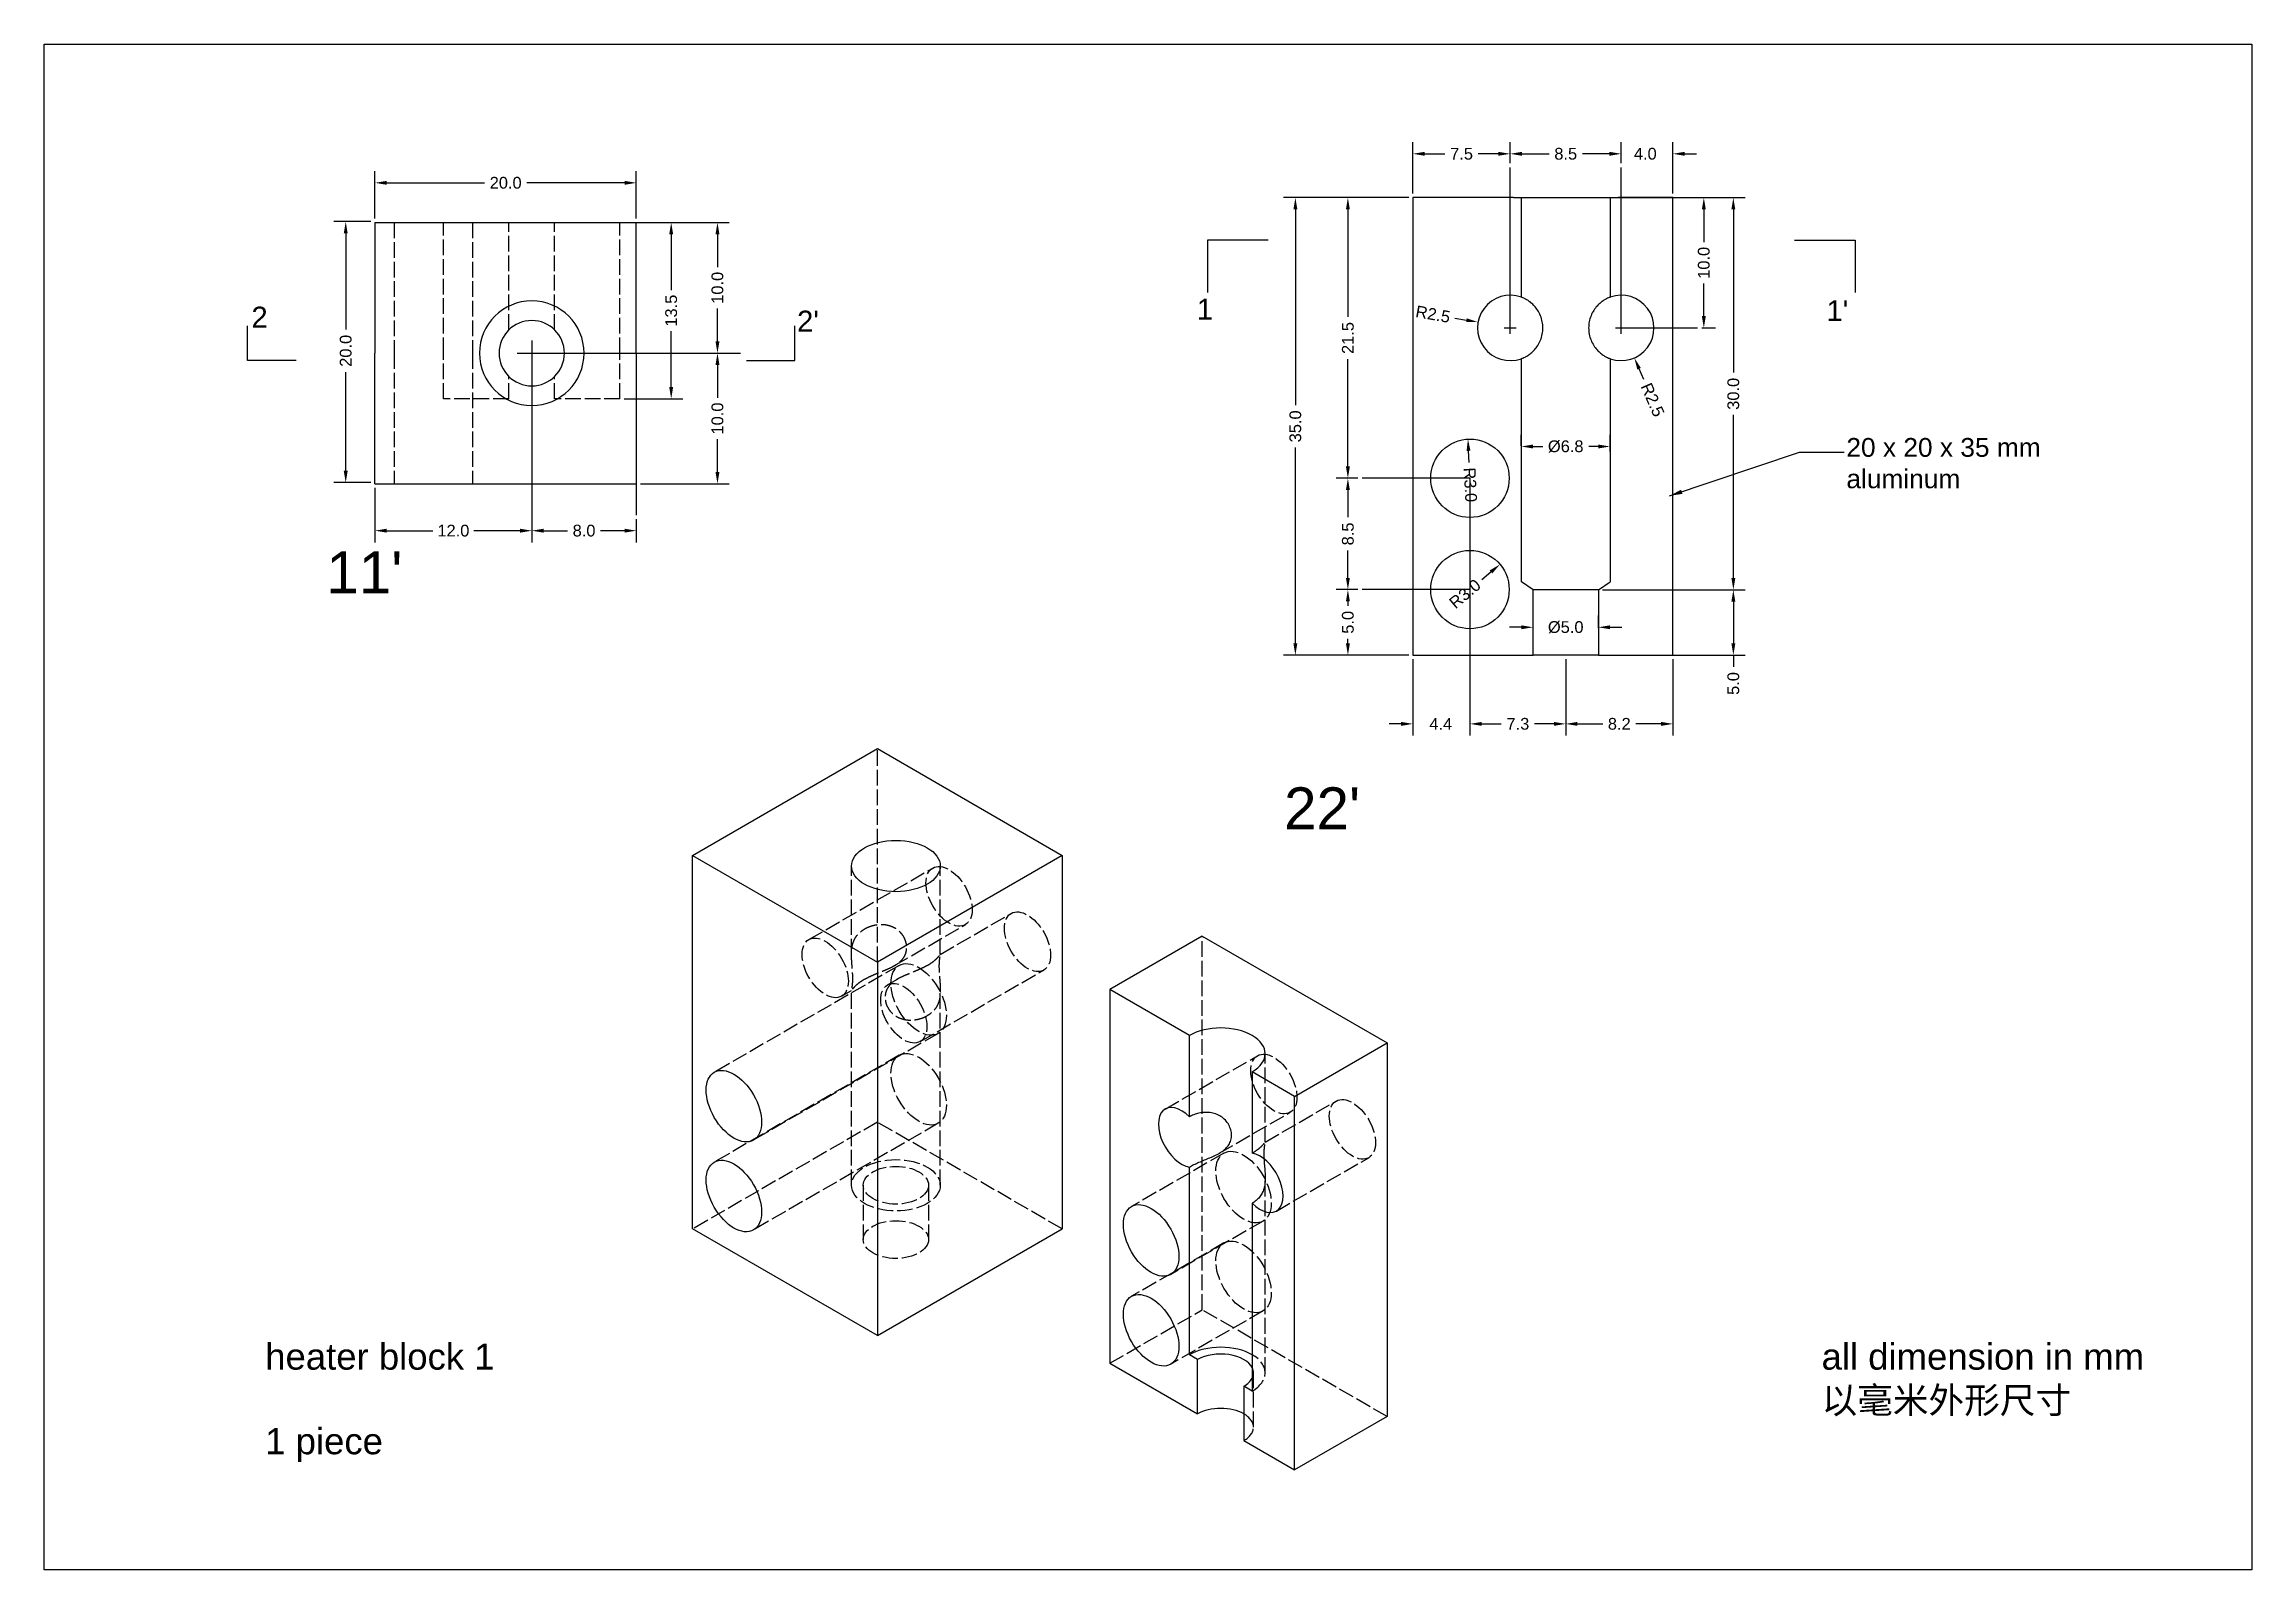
# Model space of a CAD drawing. Header units: inches. Extents: x -313 to 1965, y -639 to 520.
# Drawn here: x 1180.4 to 1349.4, y -63.4 to 53.3 of the extents above; entities that cross this region are included whole.
import ezdxf

# ---------------------------------------------------------------- set-up
doc = ezdxf.new("R2010")
doc.units = ezdxf.units.IN
doc.header["$MEASUREMENT"] = 0
doc.linetypes.add('ACAD_ISO02W100', pattern=[15, 12, -3])
for name, color, linetype in [('_aluminum', 253, 'Continuous'), ('_dim', 1, 'Continuous'), ('PH-9E7', 251, 'ACAD_ISO02W100'), ('PV-9E7', 254, 'Continuous')]:
    doc.layers.add(name, color=color, linetype=linetype)
doc.styles.get("Standard").update_dxf_attribs({"font": 'arial.ttf'})
doc.dimstyles.new('Copy of Standard', dxfattribs={"dimscale": 5, "dimtxt": 0.18, "dimasz": 0.18, "dimexe": 0.18, "dimexo": 0.0625, "dimgap": 0.09, "dimtad": 0, "dimdec": 1, "dimzin": 0, "dimdsep": 46, "dimtxsty": 'Standard', "dimcen": 0.09, "dimadec": 0, "dimazin": 0, "dimtfac": 1, "dimtdec": 1, "dimtofl": 0, "dimtmove": 0, "dimatfit": 3, "dimfxl": 1, "dimtolj": 1, "dimtzin": 0, "dimarcsym": 0})
doc.dimstyles.new('Copy(2) of Standard', dxfattribs={"dimscale": 2, "dimtxt": 0.18, "dimasz": 0.18, "dimexe": 0.18, "dimexo": 0.0625, "dimgap": 0.09, "dimtad": 0, "dimdec": 1, "dimzin": 0, "dimdsep": 46, "dimtxsty": 'Standard', "dimcen": 0.09, "dimadec": 0, "dimazin": 0, "dimtfac": 1, "dimtdec": 1, "dimtofl": 0, "dimtmove": 0, "dimatfit": 3, "dimfxl": 1, "dimtolj": 1, "dimtzin": 0, "dimarcsym": 0})

msp = doc.modelspace()

# ---------------------------------------------------------------- texts
at = {"layer": '_dim'}
for s, width, insert, char_height, attachment_point in [('1 ', 1.5251968, (1268.62457, 33.87831), 1.6, 1), ('2 ', 1.5251968, (1197.51723, 33.26537), 1.6, 3), ("2' ", 1.5251968, (1239.70357, 32.9615), 1.6, 3), ("1' ", 1.5251968, (1318.4875, 33.76259), 1.6, 3), ("11' ", 1.5251968, (1207.82772, 14.54615), 3.2, 3), ("22' ", 1.5251968, (1281.12864, -3.50387), 3.2, 3), ('heater block 1', 68.4613421, (1197.32766, -46.04997), 2, 1), ('all dimension in mm\\P{\\fSimSun|b0|i0|c134|p2;以毫米外形尺寸}', 68.4613421, (1316.44003, -46.04997), 2, 1), ('1 piece', 68.4613421, (1197.32766, -52.5236), 2, 1)]:
    msp.add_mtext_dynamic_manual_height_columns(s, width=width, gutter_width=1, heights=[0], dxfattribs=dict(at, insert=insert, char_height=char_height, attachment_point=attachment_point))
at = {"layer": '_dim', "insert": (1318.34026, 23.22), "char_height": 1.44, "width": 20.3173902, "attachment_point": 1}
msp.add_mtext('\\A1;20 x 20 x 35 mm aluminum ', dxfattribs=at)

# ---------------------------------------------------------------- blocks, each defined once
blk = doc.blocks.new('*D6')
at = {"layer": '_dim', "color": 0, "lineweight": -2, "transparency": 16777216}
for p, q in [((1280.96, 11.62), (1279.29, 11.62)), ((1280.19, 10.72), (1280.19, 10.38)), ((1280.19, 7.51), (1280.19, 7.85)), ((1284.85, 6.61), (1279.29, 6.61))]:
    blk.add_line(p, q, dxfattribs=at)
at = {"layer": '_dim', "color": 0, "transparency": 16777216}
for points in [[(1280.04, 10.72), (1280.34, 10.72), (1280.19, 11.62)], [(1280.04, 7.51), (1280.34, 7.51), (1280.19, 6.61)]]:
    blk.add_solid(points, dxfattribs=at)
at = {"layer": 'Defpoints', "color": 0, "transparency": 16777216}
for p in [(1280.19, 11.62), (1281.28, 11.62), (1285.16, 6.61)]:
    blk.add_point(p, dxfattribs=at)
at = {"layer": '_dim', "color": 0, "transparency": 16777216, "insert": (1280.19, 9.12), "char_height": 0.9, "attachment_point": 5, "rotation": 90}
blk.add_mtext('\\A1;5.0', dxfattribs=at)
blk = doc.blocks.new('*D7')
at = {"layer": '_dim', "color": 0, "lineweight": -2, "transparency": 16777216}
for p, q in [((1280.96, 20.14), (1279.29, 20.14)), ((1280.19, 19.24), (1280.19, 17.16)), ((1280.19, 12.52), (1280.19, 14.61)), ((1280.96, 11.62), (1279.29, 11.62))]:
    blk.add_line(p, q, dxfattribs=at)
at = {"layer": '_dim', "color": 0, "transparency": 16777216}
for points in [[(1280.04, 19.24), (1280.34, 19.24), (1280.19, 20.14)], [(1280.04, 12.52), (1280.34, 12.52), (1280.19, 11.62)]]:
    blk.add_solid(points, dxfattribs=at)
at = {"layer": 'Defpoints', "color": 0, "transparency": 16777216}
for p in [(1280.19, 20.14), (1281.28, 20.14), (1281.28, 11.62)]:
    blk.add_point(p, dxfattribs=at)
at = {"layer": '_dim', "color": 0, "transparency": 16777216, "insert": (1280.19, 15.88), "char_height": 0.9, "attachment_point": 5, "rotation": 90}
blk.add_mtext('\\A1;8.5', dxfattribs=at)
blk = doc.blocks.new('*D8')
at = {"layer": '_dim', "color": 0, "lineweight": -2, "transparency": 16777216}
for p, q in [((1284.85, 41.61), (1279.29, 41.61)), ((1280.19, 40.71), (1280.19, 32.5)), ((1280.19, 21.04), (1280.19, 29.24)), ((1280.96, 20.14), (1279.29, 20.14))]:
    blk.add_line(p, q, dxfattribs=at)
at = {"layer": '_dim', "color": 0, "transparency": 16777216}
for points in [[(1280.04, 40.71), (1280.34, 40.71), (1280.19, 41.61)], [(1280.04, 21.04), (1280.34, 21.04), (1280.19, 20.14)]]:
    blk.add_solid(points, dxfattribs=at)
at = {"layer": 'Defpoints', "color": 0, "transparency": 16777216}
for p in [(1280.19, 41.61), (1285.16, 41.61), (1281.28, 20.14)]:
    blk.add_point(p, dxfattribs=at)
at = {"layer": '_dim', "color": 0, "transparency": 16777216, "insert": (1280.19, 30.87), "char_height": 0.9, "attachment_point": 5, "rotation": 90}
blk.add_mtext('\\A1;21.5', dxfattribs=at)
blk = doc.blocks.new('*D9')
at = {"layer": '_dim', "color": 0, "lineweight": -2, "transparency": 16777216}
for p, q in [((1285.16, 6.29), (1285.16, 0.45)), ((1289.53, 6.29), (1289.53, 0.45)), ((1284.26, 1.35), (1283.36, 1.35)), ((1290.43, 1.35), (1291.33, 1.35))]:
    blk.add_line(p, q, dxfattribs=at)
at = {"layer": '_dim', "color": 0, "transparency": 16777216}
for points in [[(1284.26, 1.5), (1284.26, 1.2), (1285.16, 1.35)], [(1290.43, 1.5), (1290.43, 1.2), (1289.53, 1.35)]]:
    blk.add_solid(points, dxfattribs=at)
at = {"layer": 'Defpoints', "color": 0, "transparency": 16777216}
for p in [(1285.16, 6.61), (1289.53, 6.61), (1289.53, 1.35)]:
    blk.add_point(p, dxfattribs=at)
at = {"layer": '_dim', "color": 0, "transparency": 16777216, "insert": (1287.3, 1.35), "char_height": 0.9, "attachment_point": 5}
blk.add_mtext('\\A1;4.4', dxfattribs=at)
blk = doc.blocks.new('*D10')
at = {"layer": '_dim', "color": 0, "lineweight": -2, "transparency": 16777216}
for p, q in [((1289.53, 6.23), (1289.53, 0.45)), ((1296.86, 6.29), (1296.86, 0.45)), ((1290.43, 1.35), (1291.93, 1.35)), ((1295.96, 1.35), (1294.46, 1.35))]:
    blk.add_line(p, q, dxfattribs=at)
at = {"layer": '_dim', "color": 0, "transparency": 16777216}
for points in [[(1290.43, 1.5), (1290.43, 1.2), (1289.53, 1.35)], [(1295.96, 1.5), (1295.96, 1.2), (1296.86, 1.35)]]:
    blk.add_solid(points, dxfattribs=at)
at = {"layer": 'Defpoints', "color": 0, "transparency": 16777216}
for p in [(1289.53, 6.54), (1296.86, 6.61), (1296.86, 1.35)]:
    blk.add_point(p, dxfattribs=at)
at = {"layer": '_dim', "color": 0, "transparency": 16777216, "insert": (1293.2, 1.35), "char_height": 0.9, "attachment_point": 5}
blk.add_mtext('\\A1;7.3', dxfattribs=at)
blk = doc.blocks.new('*D11')
at = {"layer": '_dim', "color": 0, "lineweight": -2, "transparency": 16777216}
for p, q in [((1296.86, 6.23), (1296.86, 0.45)), ((1305.06, 6.29), (1305.06, 0.45)), ((1297.76, 1.35), (1299.7, 1.35)), ((1304.16, 1.35), (1302.23, 1.35))]:
    blk.add_line(p, q, dxfattribs=at)
at = {"layer": '_dim', "color": 0, "transparency": 16777216}
for points in [[(1297.76, 1.5), (1297.76, 1.2), (1296.86, 1.35)], [(1304.16, 1.5), (1304.16, 1.2), (1305.06, 1.35)]]:
    blk.add_solid(points, dxfattribs=at)
at = {"layer": 'Defpoints', "color": 0, "transparency": 16777216}
for p in [(1296.86, 6.54), (1305.06, 6.61), (1305.06, 1.35)]:
    blk.add_point(p, dxfattribs=at)
at = {"layer": '_dim', "color": 0, "transparency": 16777216, "insert": (1300.96, 1.35), "char_height": 0.9, "attachment_point": 5}
blk.add_mtext('\\A1;8.2', dxfattribs=at)
blk = doc.blocks.new('*D12')
at = {"layer": '_dim', "color": 0, "lineweight": -2, "transparency": 16777216}
for p, q in [((1299.68, 11.6), (1310.59, 11.6)), ((1309.69, 10.7), (1309.69, 7.51)), ((1299.68, 6.61), (1310.59, 6.61)), ((1309.69, 6.61), (1309.69, 5.71))]:
    blk.add_line(p, q, dxfattribs=at)
at = {"layer": '_dim', "color": 0, "transparency": 16777216}
for points in [[(1309.54, 10.7), (1309.84, 10.7), (1309.69, 11.6)], [(1309.54, 7.51), (1309.84, 7.51), (1309.69, 6.61)]]:
    blk.add_solid(points, dxfattribs=at)
at = {"layer": 'Defpoints', "color": 0, "transparency": 16777216}
for p in [(1299.36, 11.6), (1299.36, 6.61), (1309.69, 6.61)]:
    blk.add_point(p, dxfattribs=at)
at = {"layer": '_dim', "color": 0, "transparency": 16777216, "insert": (1309.69, 4.44), "char_height": 0.9, "attachment_point": 5, "rotation": 90}
blk.add_mtext('\\A1;5.0', dxfattribs=at)
blk = doc.blocks.new('*D13')
at = {"layer": '_dim', "color": 0, "lineweight": -2, "transparency": 16777216}
for p, q in [((1300.58, 41.61), (1310.59, 41.61)), ((1309.69, 40.71), (1309.69, 28.22)), ((1309.69, 12.5), (1309.69, 24.99)), ((1300.58, 11.6), (1310.59, 11.6))]:
    blk.add_line(p, q, dxfattribs=at)
at = {"layer": '_dim', "color": 0, "transparency": 16777216}
for points in [[(1309.54, 40.71), (1309.84, 40.71), (1309.69, 41.61)], [(1309.54, 12.5), (1309.84, 12.5), (1309.69, 11.6)]]:
    blk.add_solid(points, dxfattribs=at)
at = {"layer": 'Defpoints', "color": 0, "transparency": 16777216}
for p in [(1300.26, 41.61), (1309.69, 41.61), (1300.26, 11.6)]:
    blk.add_point(p, dxfattribs=at)
at = {"layer": '_dim', "color": 0, "transparency": 16777216, "insert": (1309.69, 26.6), "char_height": 0.9, "attachment_point": 5, "rotation": 90}
blk.add_mtext('\\A1;30.0', dxfattribs=at)
blk = doc.blocks.new('*D14')
at = {"layer": '_dim', "color": 0, "lineweight": -2, "transparency": 16777216}
blk.add_line((1289.47, 21.34), (1289.42, 22.24), dxfattribs=at)
at = {"layer": '_dim', "color": 0, "transparency": 16777216}
blk.add_solid([(1289.57, 22.25), (1289.27, 22.23), (1289.38, 23.14)], dxfattribs=at)
at = {"layer": 'Defpoints', "color": 0, "transparency": 16777216}
for p in [(1289.38, 23.14), (1289.53, 20.14)]:
    blk.add_point(p, dxfattribs=at)
at = {"layer": '_dim', "color": 0, "transparency": 16777216, "insert": (1289.56, 19.64), "char_height": 0.9, "attachment_point": 5, "rotation": 272.9693}
blk.add_mtext('\\A1;R3.0', dxfattribs=at)
blk = doc.blocks.new('*D15')
at = {"layer": '_dim', "color": 0, "lineweight": -2, "transparency": 16777216}
blk.add_line((1290.45, 12.4), (1291.14, 12.98), dxfattribs=at)
at = {"layer": '_dim', "color": 0, "transparency": 16777216}
blk.add_solid([(1291.04, 13.09), (1291.24, 12.86), (1291.83, 13.55)], dxfattribs=at)
at = {"layer": 'Defpoints', "color": 0, "transparency": 16777216}
for p in [(1291.83, 13.55), (1289.53, 11.62)]:
    blk.add_point(p, dxfattribs=at)
at = {"layer": '_dim', "color": 0, "transparency": 16777216, "insert": (1289.15, 11.3), "char_height": 0.9, "attachment_point": 5, "rotation": 40.0304}
blk.add_mtext('\\A1;R3.0', dxfattribs=at)
blk = doc.blocks.new('*D16')
at = {"layer": '_dim', "color": 0, "lineweight": -2, "transparency": 16777216}
for p, q in [((1288.38, 32.39), (1289.27, 32.23)), ((1292.16, 31.64), (1293.06, 31.64)), ((1292.61, 31.19), (1292.61, 32.09))]:
    blk.add_line(p, q, dxfattribs=at)
at = {"layer": '_dim', "color": 0, "transparency": 16777216}
blk.add_solid([(1289.29, 32.38), (1289.24, 32.09), (1290.15, 32.08)], dxfattribs=at)
at = {"layer": 'Defpoints', "color": 0, "transparency": 16777216}
for p in [(1290.15, 32.08), (1292.61, 31.64)]:
    blk.add_point(p, dxfattribs=at)
at = {"layer": '_dim', "color": 0, "transparency": 16777216, "insert": (1286.7, 32.69), "char_height": 0.9, "attachment_point": 5, "rotation": 349.9167}
blk.add_mtext('\\A1;R2.5', dxfattribs=at)
blk = doc.blocks.new('*D17')
at = {"layer": '_dim', "color": 0, "lineweight": -2, "transparency": 16777216}
for p, q in [((1300.66, 31.64), (1301.56, 31.64)), ((1301.11, 31.19), (1301.11, 32.09)), ((1302.83, 27.7), (1302.47, 28.52))]:
    blk.add_line(p, q, dxfattribs=at)
at = {"layer": '_dim', "color": 0, "transparency": 16777216}
blk.add_solid([(1302.61, 28.58), (1302.34, 28.46), (1302.11, 29.35)], dxfattribs=at)
at = {"layer": 'Defpoints', "color": 0, "transparency": 16777216}
for p in [(1301.11, 31.64), (1302.11, 29.35)]:
    blk.add_point(p, dxfattribs=at)
at = {"layer": '_dim', "color": 0, "transparency": 16777216, "insert": (1303.51, 26.14), "char_height": 0.9, "attachment_point": 5, "rotation": 293.5533}
blk.add_mtext('\\A1;R2.5', dxfattribs=at)
blk = doc.blocks.new('*D18')
at = {"layer": '_dim', "color": 0, "lineweight": -2, "transparency": 16777216}
for p, q in [((1305.38, 41.61), (1308.33, 41.61)), ((1307.43, 40.71), (1307.43, 38.2)), ((1307.43, 32.54), (1307.43, 35.05)), ((1307.27, 31.64), (1308.33, 31.64))]:
    blk.add_line(p, q, dxfattribs=at)
at = {"layer": '_dim', "color": 0, "transparency": 16777216}
for points in [[(1307.28, 40.71), (1307.58, 40.71), (1307.43, 41.61)], [(1307.28, 32.54), (1307.58, 32.54), (1307.43, 31.64)]]:
    blk.add_solid(points, dxfattribs=at)
at = {"layer": 'Defpoints', "color": 0, "transparency": 16777216}
for p in [(1305.06, 41.61), (1307.43, 41.61), (1306.96, 31.64)]:
    blk.add_point(p, dxfattribs=at)
at = {"layer": '_dim', "color": 0, "transparency": 16777216, "insert": (1307.43, 36.62), "char_height": 0.9, "attachment_point": 5, "rotation": 90}
blk.add_mtext('\\A1;10.0', dxfattribs=at)
blk = doc.blocks.new('*D19')
at = {"layer": '_dim', "color": 0, "lineweight": -2, "transparency": 16777216}
for p, q in [((1301.11, 44.24), (1301.11, 45.86)), ((1305.06, 41.92), (1305.06, 45.86)), ((1300.21, 44.96), (1299.31, 44.96)), ((1305.96, 44.96), (1306.86, 44.96))]:
    blk.add_line(p, q, dxfattribs=at)
at = {"layer": '_dim', "color": 0, "transparency": 16777216}
for points in [[(1300.21, 45.11), (1300.21, 44.81), (1301.11, 44.96)], [(1305.96, 45.11), (1305.96, 44.81), (1305.06, 44.96)]]:
    blk.add_solid(points, dxfattribs=at)
at = {"layer": 'Defpoints', "color": 0, "transparency": 16777216}
for p in [(1301.11, 44.96), (1301.11, 43.92), (1305.06, 41.61)]:
    blk.add_point(p, dxfattribs=at)
at = {"layer": '_dim', "color": 0, "transparency": 16777216, "insert": (1302.95, 44.96), "char_height": 0.9, "attachment_point": 5}
blk.add_mtext('\\A1;4.0', dxfattribs=at)
blk = doc.blocks.new('*D20')
at = {"layer": '_dim', "color": 0, "lineweight": -2, "transparency": 16777216}
for p, q in [((1292.61, 44.24), (1292.61, 45.86)), ((1301.11, 44.24), (1301.11, 45.86)), ((1293.51, 44.96), (1295.59, 44.96)), ((1300.21, 44.96), (1298.14, 44.96))]:
    blk.add_line(p, q, dxfattribs=at)
at = {"layer": '_dim', "color": 0, "transparency": 16777216}
for points in [[(1293.51, 45.11), (1293.51, 44.81), (1292.61, 44.96)], [(1300.21, 45.11), (1300.21, 44.81), (1301.11, 44.96)]]:
    blk.add_solid(points, dxfattribs=at)
at = {"layer": 'Defpoints', "color": 0, "transparency": 16777216}
for p in [(1292.61, 44.96), (1292.61, 43.92), (1301.11, 43.92)]:
    blk.add_point(p, dxfattribs=at)
at = {"layer": '_dim', "color": 0, "transparency": 16777216, "insert": (1296.86, 44.96), "char_height": 0.9, "attachment_point": 5}
blk.add_mtext('\\A1;8.5', dxfattribs=at)
blk = doc.blocks.new('*D21')
at = {"layer": '_dim', "color": 0, "lineweight": -2, "transparency": 16777216}
for p, q in [((1285.16, 41.92), (1285.16, 45.86)), ((1292.61, 44.3), (1292.61, 45.86)), ((1286.06, 44.96), (1287.62, 44.96)), ((1291.71, 44.96), (1290.16, 44.96))]:
    blk.add_line(p, q, dxfattribs=at)
at = {"layer": '_dim', "color": 0, "transparency": 16777216}
for points in [[(1286.06, 45.11), (1286.06, 44.81), (1285.16, 44.96)], [(1291.71, 45.11), (1291.71, 44.81), (1292.61, 44.96)]]:
    blk.add_solid(points, dxfattribs=at)
at = {"layer": 'Defpoints', "color": 0, "transparency": 16777216}
for p in [(1292.61, 44.96), (1292.61, 43.99), (1285.16, 41.61)]:
    blk.add_point(p, dxfattribs=at)
at = {"layer": '_dim', "color": 0, "transparency": 16777216, "insert": (1288.89, 44.96), "char_height": 0.9, "attachment_point": 5}
blk.add_mtext('\\A1;7.5', dxfattribs=at)
blk = doc.blocks.new('*D22')
at = {"layer": '_dim', "color": 0, "lineweight": -2, "transparency": 16777216}
for p, q in [((1284.54, 41.61), (1275.27, 41.61)), ((1276.17, 40.71), (1276.17, 25.72)), ((1276.17, 7.51), (1276.17, 22.49)), ((1284.85, 6.61), (1275.27, 6.61))]:
    blk.add_line(p, q, dxfattribs=at)
at = {"layer": '_dim', "color": 0, "transparency": 16777216}
for points in [[(1276.02, 40.71), (1276.32, 40.71), (1276.17, 41.61)], [(1276.02, 7.51), (1276.32, 7.51), (1276.17, 6.61)]]:
    blk.add_solid(points, dxfattribs=at)
at = {"layer": 'Defpoints', "color": 0, "transparency": 16777216}
for p in [(1284.85, 41.61), (1276.17, 6.61), (1285.16, 6.61)]:
    blk.add_point(p, dxfattribs=at)
at = {"layer": '_dim', "color": 0, "transparency": 16777216, "insert": (1276.17, 24.11), "char_height": 0.9, "attachment_point": 5, "rotation": 90}
blk.add_mtext('\\A1;35.0', dxfattribs=at)
blk = doc.blocks.new('*D23')
at = {"layer": '_dim', "color": 0, "lineweight": -2, "transparency": 16777216}
for p, q in [((1205.73, 40.02), (1205.73, 43.64)), ((1206.63, 42.74), (1214.1, 42.74)), ((1224.83, 42.74), (1217.35, 42.74)), ((1225.73, 40.02), (1225.73, 43.64))]:
    blk.add_line(p, q, dxfattribs=at)
at = {"layer": '_dim', "color": 0, "transparency": 16777216}
for points in [[(1206.63, 42.89), (1206.63, 42.59), (1205.73, 42.74)], [(1224.83, 42.89), (1224.83, 42.59), (1225.73, 42.74)]]:
    blk.add_solid(points, dxfattribs=at)
at = {"layer": 'Defpoints', "color": 0, "transparency": 16777216}
for p in [(1225.73, 42.74), (1205.73, 39.71), (1225.73, 39.71)]:
    blk.add_point(p, dxfattribs=at)
at = {"layer": '_dim', "color": 0, "transparency": 16777216, "insert": (1215.73, 42.74), "char_height": 0.9, "attachment_point": 5}
blk.add_mtext('\\A1;20.0', dxfattribs=at)
blk = doc.blocks.new('*D24')
at = {"layer": '_dim', "color": 0, "lineweight": -2, "transparency": 16777216}
for p, q in [((1205.41, 39.77), (1202.59, 39.77)), ((1203.49, 38.87), (1203.49, 31.51)), ((1203.49, 20.71), (1203.49, 28.26)), ((1205.4, 19.81), (1202.59, 19.81))]:
    blk.add_line(p, q, dxfattribs=at)
at = {"layer": '_dim', "color": 0, "transparency": 16777216}
for points in [[(1203.34, 38.87), (1203.64, 38.87), (1203.49, 39.77)], [(1203.34, 20.71), (1203.64, 20.71), (1203.49, 19.81)]]:
    blk.add_solid(points, dxfattribs=at)
at = {"layer": 'Defpoints', "color": 0, "transparency": 16777216}
for p in [(1205.73, 39.77), (1203.49, 19.81), (1205.72, 19.81)]:
    blk.add_point(p, dxfattribs=at)
at = {"layer": '_dim', "color": 0, "transparency": 16777216, "insert": (1203.49, 29.89), "char_height": 0.9, "attachment_point": 5, "rotation": 90}
blk.add_mtext('\\A1;20.0', dxfattribs=at)
blk = doc.blocks.new('*D25')
at = {"layer": '_dim', "color": 0, "lineweight": -2, "transparency": 16777216}
for p, q in [((1217.73, 17), (1217.73, 15.23)), ((1225.73, 17), (1225.73, 15.23)), ((1218.63, 16.13), (1220.46, 16.13)), ((1224.83, 16.13), (1223, 16.13))]:
    blk.add_line(p, q, dxfattribs=at)
at = {"layer": '_dim', "color": 0, "transparency": 16777216}
for points in [[(1218.63, 16.28), (1218.63, 15.98), (1217.73, 16.13)], [(1224.83, 16.28), (1224.83, 15.98), (1225.73, 16.13)]]:
    blk.add_solid(points, dxfattribs=at)
at = {"layer": 'Defpoints', "color": 0, "transparency": 16777216}
for p in [(1217.73, 17.31), (1225.73, 17.31), (1217.73, 16.13)]:
    blk.add_point(p, dxfattribs=at)
at = {"layer": '_dim', "color": 0, "transparency": 16777216, "insert": (1221.73, 16.13), "char_height": 0.9, "attachment_point": 5}
blk.add_mtext('\\A1;8.0', dxfattribs=at)
blk = doc.blocks.new('*D26')
at = {"layer": '_dim', "color": 0, "lineweight": -2, "transparency": 16777216}
for p, q in [((1226.04, 29.71), (1232.84, 29.71)), ((1231.94, 28.81), (1231.94, 26.28)), ((1231.94, 20.61), (1231.94, 23.13)), ((1226.04, 19.71), (1232.84, 19.71))]:
    blk.add_line(p, q, dxfattribs=at)
at = {"layer": '_dim', "color": 0, "transparency": 16777216}
for points in [[(1231.79, 28.81), (1232.09, 28.81), (1231.94, 29.71)], [(1231.79, 20.61), (1232.09, 20.61), (1231.94, 19.71)]]:
    blk.add_solid(points, dxfattribs=at)
at = {"layer": 'Defpoints', "color": 0, "transparency": 16777216}
for p in [(1225.73, 29.71), (1231.94, 29.71), (1225.73, 19.71)]:
    blk.add_point(p, dxfattribs=at)
at = {"layer": '_dim', "color": 0, "transparency": 16777216, "insert": (1231.94, 24.71), "char_height": 0.9, "attachment_point": 5, "rotation": 90}
blk.add_mtext('\\A1;10.0', dxfattribs=at)
blk = doc.blocks.new('*D27')
at = {"layer": '_dim', "color": 0, "lineweight": -2, "transparency": 16777216}
for p, q in [((1226.04, 39.71), (1232.84, 39.71)), ((1231.94, 38.81), (1231.94, 36.28)), ((1231.94, 30.61), (1231.94, 33.13)), ((1226.1, 29.71), (1232.84, 29.71))]:
    blk.add_line(p, q, dxfattribs=at)
at = {"layer": '_dim', "color": 0, "transparency": 16777216}
for points in [[(1231.79, 38.81), (1232.09, 38.81), (1231.94, 39.71)], [(1231.79, 30.61), (1232.09, 30.61), (1231.94, 29.71)]]:
    blk.add_solid(points, dxfattribs=at)
at = {"layer": 'Defpoints', "color": 0, "transparency": 16777216}
for p in [(1225.73, 39.71), (1231.94, 39.71), (1225.79, 29.71)]:
    blk.add_point(p, dxfattribs=at)
at = {"layer": '_dim', "color": 0, "transparency": 16777216, "insert": (1231.94, 34.71), "char_height": 0.9, "attachment_point": 5, "rotation": 90}
blk.add_mtext('\\A1;10.0', dxfattribs=at)
blk = doc.blocks.new('*D28')
at = {"layer": '_dim', "color": 0, "lineweight": -2, "transparency": 16777216}
for p, q in [((1205.73, 19.4), (1205.73, 15.23)), ((1217.73, 19.4), (1217.73, 15.23)), ((1206.63, 16.13), (1210.15, 16.13)), ((1216.83, 16.13), (1213.3, 16.13))]:
    blk.add_line(p, q, dxfattribs=at)
at = {"layer": '_dim', "color": 0, "transparency": 16777216}
for points in [[(1206.63, 16.28), (1206.63, 15.98), (1205.73, 16.13)], [(1216.83, 16.28), (1216.83, 15.98), (1217.73, 16.13)]]:
    blk.add_solid(points, dxfattribs=at)
at = {"layer": 'Defpoints', "color": 0, "transparency": 16777216}
for p in [(1205.73, 19.71), (1217.73, 19.71), (1205.73, 16.13)]:
    blk.add_point(p, dxfattribs=at)
at = {"layer": '_dim', "color": 0, "transparency": 16777216, "insert": (1211.73, 16.13), "char_height": 0.9, "attachment_point": 5}
blk.add_mtext('\\A1;12.0', dxfattribs=at)
blk = doc.blocks.new('*D29')
at = {"layer": '_dim', "color": 0, "lineweight": -2, "transparency": 16777216}
for p, q in [((1293.46, 22.62), (1293.46, 23.47)), ((1294.36, 22.57), (1295.1, 22.57)), ((1299.36, 22.57), (1298.62, 22.57)), ((1300.26, 22.18), (1300.26, 23.47))]:
    blk.add_line(p, q, dxfattribs=at)
at = {"layer": '_dim', "color": 0, "transparency": 16777216}
for points in [[(1294.36, 22.72), (1294.36, 22.42), (1293.46, 22.57)], [(1299.36, 22.72), (1299.36, 22.42), (1300.26, 22.57)]]:
    blk.add_solid(points, dxfattribs=at)
at = {"layer": 'Defpoints', "color": 0, "transparency": 16777216}
for p in [(1293.46, 22.31), (1300.26, 22.57), (1300.26, 21.87)]:
    blk.add_point(p, dxfattribs=at)
at = {"layer": '_dim', "color": 0, "transparency": 16777216, "insert": (1296.86, 22.57), "char_height": 0.9, "attachment_point": 5}
blk.add_mtext('\\A1;%%C6.8', dxfattribs=at)
blk = doc.blocks.new('*D30')
at = {"layer": '_dim', "color": 0, "lineweight": -2, "transparency": 16777216}
for p, q in [((1293.46, 8.74), (1292.56, 8.74)), ((1294.36, 8.58), (1294.36, 9.64)), ((1299.36, 8.68), (1299.36, 9.64)), ((1300.26, 8.74), (1301.16, 8.74))]:
    blk.add_line(p, q, dxfattribs=at)
at = {"layer": '_dim', "color": 0, "transparency": 16777216}
for points in [[(1293.46, 8.89), (1293.46, 8.59), (1294.36, 8.74)], [(1300.26, 8.89), (1300.26, 8.59), (1299.36, 8.74)]]:
    blk.add_solid(points, dxfattribs=at)
at = {"layer": 'Defpoints', "color": 0, "transparency": 16777216}
for p in [(1299.36, 8.74), (1294.36, 8.27), (1299.36, 8.37)]:
    blk.add_point(p, dxfattribs=at)
at = {"layer": '_dim', "color": 0, "transparency": 16777216, "insert": (1296.86, 8.74), "char_height": 0.9, "attachment_point": 5}
blk.add_mtext('\\A1;%%C5.0', dxfattribs=at)
blk = doc.blocks.new('*D31')
at = {"layer": '_dim', "color": 0, "lineweight": -2, "transparency": 16777216}
for p, q in [((1224.79, 39.71), (1229.3, 39.71)), ((1228.4, 38.81), (1228.4, 34.54)), ((1228.4, 27.11), (1228.4, 31.38)), ((1224.79, 26.21), (1229.3, 26.21))]:
    blk.add_line(p, q, dxfattribs=at)
at = {"layer": '_dim', "color": 0, "transparency": 16777216}
for points in [[(1228.25, 38.81), (1228.55, 38.81), (1228.4, 39.71)], [(1228.25, 27.11), (1228.55, 27.11), (1228.4, 26.21)]]:
    blk.add_solid(points, dxfattribs=at)
at = {"layer": 'Defpoints', "color": 0, "transparency": 16777216}
for p in [(1224.48, 39.71), (1228.4, 39.71), (1224.48, 26.21)]:
    blk.add_point(p, dxfattribs=at)
at = {"layer": '_dim', "color": 0, "transparency": 16777216, "insert": (1228.4, 32.96), "char_height": 0.9, "attachment_point": 5, "rotation": 90}
blk.add_mtext('\\A1;13.5', dxfattribs=at)

# ---------------------------------------------------------------- dimensions: what is measured, and where the dimension line sits
at = {"layer": '_dim'}
for base, p1, p2, picture, middle in [((1292.6145830497, 44.9646252536), (1285.1645830497, 41.6071901455), (1292.6145830497, 43.98508632), '*D21', (1288.8895830497, 44.9646252536)), ((1292.61458, 44.96463), (1301.11458, 43.92259), (1292.61458, 43.92259), '*D20', (1296.86458, 44.96463)), ((1225.72733, 42.74375), (1205.72733, 39.70817), (1225.72733, 39.70817), '*D23', (1215.72733, 42.74375)), ((1205.72733, 16.13125), (1217.72733, 19.70817), (1205.72733, 19.70817), '*D28', (1211.72733, 16.13125)), ((1217.72733, 16.13125), (1225.72733, 17.31135), (1217.72733, 17.31135), '*D25', (1221.72733, 16.13125)), ((1296.86458, 1.3543), (1289.53209, 6.54469), (1296.86458, 6.60719), '*D10', (1293.19834, 1.3543)), ((1305.06458, 1.3543), (1296.86458, 6.54469), (1305.06458, 6.60719), '*D11', (1300.96458, 1.3543))]:
    dim = msp.add_linear_dim(base=base, p1=p1, p2=p2, dimstyle='Copy of Standard', dxfattribs=at)
    dim.commit()
    dim.dimension.update_dxf_attribs({"geometry": picture, "text_midpoint": middle})
for base, p1, p2, picture, middle in [((1301.1145830497, 44.9646252536), (1305.0645830497, 41.6071901455), (1301.1145830497, 43.92258632), '*D19', (1302.9480652918, 44.9646252536)), ((1289.53209, 1.3543), (1285.16458, 6.60719), (1289.53209, 6.60719), '*D9', (1287.29594, 1.3543))]:
    dim = msp.add_linear_dim(base=base, p1=p1, p2=p2, dimstyle='Copy of Standard', dxfattribs=at)
    dim.commit()
    dim.dimension.update_dxf_attribs({"geometry": picture, "text_midpoint": middle, "dimtype": 160})
for base, p1, p2, picture, middle in [((1276.17354, 6.60719), (1284.85208, 41.60719), (1285.16458, 6.60719), '*D22', (1276.17354, 24.10719)), ((1280.19325, 41.60719), (1281.27734, 20.14112), (1285.16458, 41.60719), '*D8', (1280.19325, 30.87415)), ((1309.6932, 41.60719), (1300.26458, 11.59814), (1300.26458, 41.60719), '*D13', (1309.6932, 26.60266)), ((1307.42915, 41.60719), (1306.95887, 31.63913), (1305.06458, 41.60719), '*D18', (1307.42915, 36.62316)), ((1228.40184, 39.70817), (1224.47733, 26.2117), (1224.47733, 39.70817), '*D31', (1228.40184, 32.95993)), ((1231.94454, 39.70817), (1225.78983, 29.70817), (1225.72733, 39.70817), '*D27', (1231.94454, 34.70817)), ((1231.94454, 29.70817), (1225.72733, 19.70817), (1225.72733, 29.70817), '*D26', (1231.94454, 24.70817)), ((1280.19325, 20.14112), (1281.27734, 11.62432), (1281.27734, 20.14112), '*D7', (1280.19325, 15.88272)), ((1309.6932, 6.60719), (1299.36458, 11.59814), (1299.36458, 6.60719), '*D12', (1309.6932, 4.43945))]:
    dim = msp.add_linear_dim(base=base, p1=p1, p2=p2, angle=90, dimstyle='Copy of Standard', dxfattribs=at)
    dim.commit()
    dim.dimension.update_dxf_attribs({"geometry": picture, "text_midpoint": middle})
for base, p1, p2, picture, middle in [((1203.48708, 19.80817), (1205.72733, 39.77067), (1205.71566, 19.80817), '*D24', (1203.48708, 29.88942)), ((1280.19325, 11.62432), (1285.16458, 6.60719), (1281.27734, 11.62432), '*D6', (1280.19325, 9.11576))]:
    dim = msp.add_linear_dim(base=base, p1=p1, p2=p2, angle=90, dimstyle='Copy of Standard', dxfattribs=at)
    dim.commit()
    dim.dimension.update_dxf_attribs({"geometry": picture, "text_midpoint": middle, "dimtype": 160})
for center, mpoint, picture, middle in [((1292.61458, 31.63913), (1290.1532, 32.07683), '*D16', (1286.704, 32.69019)), ((1301.11458, 31.63913), (1302.11359, 29.34741), '*D17', (1303.51352, 26.13597))]:
    dim = msp.add_radius_dim(center=center, mpoint=mpoint, dimstyle='Copy of Standard', dxfattribs=at)
    dim.commit()
    dim.dimension.update_dxf_attribs({"geometry": picture, "text_midpoint": middle})
for center, mpoint, picture, middle in [((1289.53209, 20.14112), (1289.37669, 23.13709), '*D14', (1289.55791, 19.64339)), ((1289.53209, 11.62432), (1291.8292, 13.5539), '*D15', (1289.15047, 11.30376))]:
    dim = msp.add_radius_dim(center=center, mpoint=mpoint, dimstyle='Copy of Standard', dxfattribs=at)
    dim.commit()
    dim.dimension.update_dxf_attribs({"geometry": picture, "text_midpoint": middle, "dimtype": 164})
for base, p1, p2, picture, middle in [((1300.26458, 22.56601), (1293.46458, 22.30909), (1300.26458, 21.86866), '*D29', (1296.86458, 22.56601)), ((1299.36458, 8.7363), (1294.36458, 8.26978), (1299.36458, 8.3712), '*D30', (1296.86458, 8.7363))]:
    dim = msp.add_linear_dim(base=base, p1=p1, p2=p2, text='%%C<>', dimstyle='Copy of Standard', dxfattribs=at)
    dim.commit()
    dim.dimension.update_dxf_attribs({"geometry": picture, "text_midpoint": middle})

# ---------------------------------------------------------------- linework, layer by layer
at = {"layer": '_aluminum', "extrusion": (-2.22045e-16, 1, -1.83697e-16)}
for p, q in [((1285.16458, 41.60719), (1285.16458, 6.60719)), ((1292.86458, 41.60719), (1285.16458, 41.60719)), ((1292.86458, 41.60719), (1300.86458, 41.60719)), ((1293.46458, 33.99019), (1293.46458, 41.60719)), ((1300.26458, 41.60719), (1300.26458, 33.99019)), ((1305.06458, 41.60719), (1300.86458, 41.60719)), ((1305.06458, 6.60719), (1305.06458, 41.60719)), ((1293.46458, 12.22474), (1293.46458, 29.28807)), ((1300.26458, 29.28807), (1300.26458, 12.22474)), ((1299.36458, 11.59814), (1294.36458, 11.59814)), ((1294.36458, 6.60719), (1294.36458, 11.59814)), ((1299.36458, 11.59814), (1299.36458, 6.60719)), ((1285.16458, 6.60719), (1294.36458, 6.60719)), ((1299.36458, 6.60719), (1294.36458, 6.60719)), ((1299.36458, 6.60719), (1305.06458, 6.60719))]:
    msp.add_line(p, q, dxfattribs=at)
at = {"layer": '_aluminum'}
for points in [[(1294.36458, 11.59814), (1293.46458, 12.22474)], [(1299.36458, 11.59814), (1300.26458, 12.22474)]]:
    msp.add_lwpolyline(points, dxfattribs=at)
for centre in [(1289.53209, 20.14112), (1289.53209, 11.62432)]:
    msp.add_circle(centre, 3, dxfattribs=at)
for centre, start, end in [((1292.61458, 31.63913), 70.1231259, 289.8768741), ((1301.11458, 31.63913), 250.1231259, 109.8768741)]:
    msp.add_arc(centre, 2.5, start, end, dxfattribs=at)
for points, knots in [([(1293.46458, 29.28807), (1293.46458, 29.28807), (1293.47434, 29.29151), (1293.51613, 29.30724), (1293.54816, 29.31953), (1293.63314, 29.35557), (1293.68614, 29.37939), (1293.80785, 29.44123), (1293.87654, 29.47933), (1294.02209, 29.57117), (1294.10909, 29.63161), (1294.29008, 29.77999), (1294.3837, 29.8683), (1294.55469, 30.05709), (1294.64196, 30.16884), (1294.80166, 30.419), (1294.87399, 30.55742), (1294.99238, 30.851), (1295.03857, 31.00652), (1295.09967, 31.32254), (1295.11458, 31.48304), (1295.11458, 31.79522), (1295.09967, 31.95572), (1295.03857, 32.27174), (1294.99238, 32.42726), (1294.87399, 32.72085), (1294.80166, 32.85926), (1294.64196, 33.10943), (1294.55469, 33.22117), (1294.3837, 33.40996), (1294.29008, 33.49827), (1294.10909, 33.64665), (1294.02209, 33.70709), (1293.87654, 33.79893), (1293.80785, 33.83703), (1293.68614, 33.89887), (1293.63314, 33.92269), (1293.54816, 33.95874), (1293.51613, 33.97102), (1293.47434, 33.98675), (1293.46458, 33.99019), (1293.46458, 33.99019)], [4.542902229, 4.542902229, 4.542902229, 4.542902229, 4.985156553, 4.985156553, 5.427410877, 5.427410877, 5.869665202, 5.869665202, 6.311919526, 6.311919526, 6.762333133, 6.762333133, 7.21274674, 7.21274674, 7.68101117, 7.68101117, 8.149275599, 8.149275599, 8.617540029, 8.617540029, 9.085804458, 9.085804458, 9.554068887, 9.554068887, 10.022333317, 10.022333317, 10.490597746, 10.490597746, 10.958862176, 10.958862176, 11.409275783, 11.409275783, 11.85968939, 11.85968939, 12.301943714, 12.301943714, 12.744198038, 12.744198038, 13.186452363, 13.186452363, 13.628706687, 13.628706687, 13.628706687, 13.628706687]), ([(1300.26458, 33.99019), (1300.26458, 33.99019), (1300.25482, 33.98675), (1300.21304, 33.97102), (1300.18101, 33.95874), (1300.09602, 33.92269), (1300.04302, 33.89887), (1299.92132, 33.83703), (1299.85263, 33.79893), (1299.70708, 33.70709), (1299.62007, 33.64665), (1299.43909, 33.49827), (1299.34547, 33.40996), (1299.17448, 33.22117), (1299.08721, 33.10943), (1298.9275, 32.85926), (1298.85517, 32.72085), (1298.73679, 32.42726), (1298.6906, 32.27174), (1298.62949, 31.95572), (1298.61458, 31.79522), (1298.61458, 31.63913), (1298.61458, 31.48304), (1298.62949, 31.32254), (1298.6906, 31.00652), (1298.73679, 30.851), (1298.85517, 30.55742), (1298.9275, 30.419), (1299.08721, 30.16884), (1299.17448, 30.05709), (1299.34547, 29.8683), (1299.43909, 29.77999), (1299.62007, 29.63161), (1299.70708, 29.57117), (1299.85263, 29.47933), (1299.92132, 29.44123), (1300.04302, 29.37939), (1300.09602, 29.35557), (1300.18101, 29.31953), (1300.21304, 29.30724), (1300.25482, 29.29151), (1300.26458, 29.28807), (1300.26458, 29.28807)], [-4.542902229, -4.542902229, -4.542902229, -4.542902229, -4.100647905, -4.100647905, -3.65839358, -3.65839358, -3.216139256, -3.216139256, -2.773884932, -2.773884932, -2.323471325, -2.323471325, -1.873057718, -1.873057718, -1.404793288, -1.404793288, -0.936528859, -0.936528859, -0.468264429, -0.468264429, 0, 0, 0, 0.468264429, 0.468264429, 0.936528859, 0.936528859, 1.404793288, 1.404793288, 1.873057718, 1.873057718, 2.323471325, 2.323471325, 2.773884932, 2.773884932, 3.216139256, 3.216139256, 3.65839358, 3.65839358, 4.100647905, 4.100647905, 4.542902229, 4.542902229, 4.542902229, 4.542902229])]:
    msp.add_open_spline(points, degree=3, knots=knots, dxfattribs=at)
at = {"layer": '_dim'}
msp.add_lwpolyline([(1180.40898, 53.34692), (1349.37287, 53.34692), (1349.37287, -63.36279), (1180.40898, -63.36279)], close=True, dxfattribs=at)
for points in [[(1292.61458, 31.63913), (1292.61458, 43.92259)], [(1301.11458, 31.63913), (1301.11458, 43.92259)], [(1274.09598, 38.36119), (1269.45497, 38.36119), (1269.45497, 34.35022)], [(1314.37579, 38.36119), (1319.0168, 38.36119), (1319.0168, 34.35022)], [(1199.68874, 29.15362), (1195.96953, 29.15362), (1195.96953, 31.80025)], [(1217.72733, 30.69075), (1217.72733, 17.31135)], [(1234.15112, 29.15362), (1237.87033, 29.15362), (1237.87033, 31.80025)], [(1301.11458, 31.63913), (1306.95887, 31.63913)], [(1216.60016, 29.70817), (1233.70941, 29.70817)], [(1225.72733, 19.70817), (1225.72733, 17.31135)], [(1289.53209, 20.14112), (1281.27734, 20.14112)], [(1289.53209, 20.14112), (1289.53209, 2.4745)], [(1289.53209, 11.62432), (1281.27734, 11.62432)]]:
    msp.add_lwpolyline(points, dxfattribs=at)
at = {"layer": 'PH-9E7', "ltscale": 0.1}
for p, q in [((1207.19483, 39.70817), (1207.19483, 29.70817)), ((1210.97733, 29.70817), (1210.97733, 39.70817)), ((1213.19483, 39.70817), (1213.19483, 29.70817)), ((1215.97733, 31.49352), (1215.97733, 39.70817)), ((1219.47733, 31.49352), (1219.47733, 39.70817)), ((1224.47733, 29.70817), (1224.47733, 39.70817)), ((1207.19483, 29.70817), (1207.19483, 19.70817)), ((1210.97733, 26.2117), (1210.97733, 29.70817)), ((1213.19483, 29.70817), (1213.19483, 19.70817)), ((1224.47733, 26.2117), (1224.47733, 29.70817)), ((1215.97733, 26.2117), (1215.97733, 27.92281)), ((1219.47733, 26.2117), (1219.47733, 27.92281)), ((1215.97733, 26.2117), (1210.97733, 26.2117)), ((1224.47733, 26.2117), (1219.47733, 26.2117))]:
    msp.add_line(p, q, dxfattribs=at)
at = {"layer": 'PH-9E7', "ltscale": 0.1, "extrusion": (7.5967e-14, 0.816497, 0.57735)}
for p, q in [((1244.18146, -16.87065), (1244.18146, -0.54072)), ((1238.93881, -15.14755), (1248.41154, -9.67847)), ((1242.19568, -16.28439), (1242.19568, -9.52218)), ((1248.99568, -16.28439), (1248.99568, -9.52218)), ((1248.99382, -16.28251), (1254.42195, -13.14858)), ((1245.48342, -17.14252), (1250.91154, -14.0086)), ((1269.04477, -43.47294), (1269.04477, -14.89556)), ((1245.84047, -17.13017), (1231.69833, -25.29514)), ((1244.94922, -18.61766), (1245.70794, -18.17961)), ((1247.44922, -22.94779), (1256.92195, -17.47871)), ((1241.43881, -19.47768), (1242.19753, -19.03963)), ((1242.19568, -33.94282), (1242.19568, -19.03775)), ((1248.99568, -33.94282), (1248.99568, -19.03775)), ((1248.84047, -22.32633), (1234.69833, -30.49129)), ((1245.84047, -24.00246), (1231.69833, -32.16742)), ((1266.20378, -28.11579), (1273.27485, -24.03331)), ((1273.85899, -30.63922), (1273.85899, -23.87702)), ((1270.34672, -31.49736), (1275.77485, -28.36343)), ((1273.85713, -30.63735), (1279.28526, -27.50342)), ((1244.18146, -29.1181), (1230.03933, -37.28307)), ((1248.84047, -29.19861), (1234.69833, -37.36358)), ((1258.3236, -37.28307), (1244.18146, -29.1181)), ((1270.70378, -31.48501), (1263.63271, -35.56749)), ((1274.71419, -35.91603), (1281.78526, -31.83354)), ((1273.85899, -48.29766), (1273.85899, -33.39259)), ((1243.09568, -33.94282), (1243.09568, -38.09956)), ((1248.09568, -33.94282), (1248.09568, -38.09956)), ((1273.70378, -36.68116), (1266.63271, -40.76365)), ((1270.70378, -38.3573), (1263.63271, -42.43978)), ((1261.9737, -47.55542), (1269.04477, -43.47294)), ((1273.70378, -43.55345), (1266.63271, -47.63593)), ((1283.18691, -51.6379), (1269.04477, -43.47294)), ((1272.95899, -52.4544), (1272.95899, -48.29766))]:
    msp.add_line(p, q, dxfattribs=at)
at = {"layer": 'PH-9E7', "ltscale": 0.1}
for centre, major_axis in [((1249.66154, -11.84353), (-1.25, 2.16506)), ((1255.67195, -15.31364), (-1.25, 2.16506)), ((1240.18881, -17.31262), (1.25, -2.16506)), ((1247.34047, -19.72825), (1.5, -2.59808)), ((1246.19922, -20.78273), (1.25, -2.16506)), ((1247.34047, -26.60053), (1.5, -2.59808)), ((1274.52485, -26.19837), (-1.25, 2.16506)), ((1280.53526, -29.66848), (-1.25, 2.16506)), ((1245.59568, -33.94282), (3.4, 0)), ((1272.20378, -34.08309), (1.5, -2.59808)), ((1245.59568, -33.94282), (2.5, 0)), ((1245.59568, -38.09956), (2.5, 0)), ((1272.20378, -40.95537), (1.5, -2.59808))]:
    msp.add_ellipse(centre, major_axis=major_axis, ratio=0.577350269, dxfattribs=at)
for centre, major_axis, start_param, end_param in [((1270.45899, -48.29766), (3.4, 0), 5.497787144, 7.068583471), ((1270.45899, -48.29766), (2.5, 0), 6.00540036, 6.560970255), ((1270.45899, -52.4544), (2.5, 0), 5.497787144, 7.068583471)]:
    msp.add_ellipse(centre, major_axis=major_axis, ratio=0.577350269, start_param=start_param, end_param=end_param, dxfattribs=at)
for points, knots in [([(1243.19152, -18.19266), (1243.08727, -18.25284), (1242.9856, -18.3167), (1242.79659, -18.4471), (1242.70925, -18.51365), (1242.55486, -18.64275), (1242.48773, -18.70533), (1242.37603, -18.8187), (1242.33145, -18.86941), (1242.26274, -18.95294), (1242.23507, -18.9906), (1242.20151, -19.0366), (1242.19534, -19.04449), (1242.19606, -19.02955), (1242.20326, -19.00541), (1242.22452, -18.91927), (1242.23841, -18.8573), (1242.26434, -18.69927), (1242.27632, -18.60309), (1242.29266, -18.38552), (1242.29699, -18.26414), (1242.29699, -18.00925), (1242.29266, -17.86853), (1242.27632, -17.57004), (1242.26434, -17.41226), (1242.23841, -17.09086), (1242.22452, -16.92681), (1242.20326, -16.60443), (1242.19606, -16.44609), (1242.19534, -16.15274), (1242.20151, -16.00063), (1242.23507, -15.71234), (1242.26274, -15.57598), (1242.33145, -15.34247), (1242.37603, -15.22954), (1242.48773, -15.01519), (1242.55486, -14.91371), (1242.70925, -14.72575), (1242.79659, -14.63914), (1242.9856, -14.48306), (1243.08727, -14.41357), (1243.19152, -14.35339)], [4.542902229, 4.542902229, 4.542902229, 4.542902229, 4.985156553, 4.985156553, 5.427410877, 5.427410877, 5.869665202, 5.869665202, 6.311919526, 6.311919526, 6.762333133, 6.762333133, 7.21274674, 7.21274674, 7.68101117, 7.68101117, 8.149275599, 8.149275599, 8.617540029, 8.617540029, 9.085804458, 9.085804458, 9.554068887, 9.554068887, 10.022333317, 10.022333317, 10.490597746, 10.490597746, 10.958862176, 10.958862176, 11.409275783, 11.409275783, 11.85968939, 11.85968939, 12.301943714, 12.301943714, 12.744198038, 12.744198038, 13.186452363, 13.186452363, 13.628706687, 13.628706687, 13.628706687, 13.628706687]), ([(1243.19152, -18.19266), (1243.29576, -18.13248), (1243.41123, -18.07096), (1243.65934, -17.949), (1243.79197, -17.88854), (1244.06656, -17.76997), (1244.20863, -17.71176), (1244.49245, -17.59678), (1244.63417, -17.53994), (1244.90873, -17.42528), (1245.05944, -17.35995), (1245.34894, -17.21943), (1245.48751, -17.14376), (1245.72862, -16.99003), (1245.84483, -16.90295), (1246.04942, -16.71096), (1246.13783, -16.60597), (1246.27932, -16.38123), (1246.33266, -16.26116), (1246.40274, -16.01256), (1246.41949, -15.88402), (1246.41949, -15.62913), (1246.40274, -15.49558), (1246.33266, -15.22811), (1246.27932, -15.09422), (1246.13783, -14.83953), (1246.04942, -14.7185), (1245.84483, -14.50197), (1245.72862, -14.40657), (1245.48751, -14.25201), (1245.34894, -14.18346), (1245.05944, -14.08169), (1244.90873, -14.04831), (1244.63417, -14.013), (1244.49245, -14.00762), (1244.20863, -14.02162), (1244.06656, -14.04093), (1243.79197, -14.10064), (1243.65934, -14.14103), (1243.41123, -14.23732), (1243.29576, -14.29321), (1243.19152, -14.35339)], [4.542902229, 4.542902229, 4.542902229, 4.542902229, 4.985156553, 4.985156553, 5.427410877, 5.427410877, 5.869665202, 5.869665202, 6.311919526, 6.311919526, 6.762333133, 6.762333133, 7.21274674, 7.21274674, 7.68101117, 7.68101117, 8.149275599, 8.149275599, 8.617540029, 8.617540029, 9.085804458, 9.085804458, 9.554068887, 9.554068887, 10.022333317, 10.022333317, 10.490597746, 10.490597746, 10.958862176, 10.958862176, 11.409275783, 11.409275783, 11.85968939, 11.85968939, 12.301943714, 12.301943714, 12.744198038, 12.744198038, 13.186452363, 13.186452363, 13.628706687, 13.628706687, 13.628706687, 13.628706687]), ([(1247.99984, -17.12948), (1248.10408, -17.0693), (1248.20576, -17.00544), (1248.39477, -16.87504), (1248.4821, -16.80849), (1248.6365, -16.67939), (1248.70363, -16.61681), (1248.81533, -16.50344), (1248.8599, -16.45273), (1248.92862, -16.3692), (1248.95629, -16.33154), (1248.98984, -16.28554), (1248.99601, -16.27765), (1248.9953, -16.29259), (1248.9881, -16.31673), (1248.96683, -16.40287), (1248.95295, -16.46484), (1248.92702, -16.62287), (1248.91504, -16.71905), (1248.8987, -16.93662), (1248.89436, -17.058), (1248.89436, -17.18544), (1248.89436, -17.31289), (1248.8987, -17.45361), (1248.91504, -17.7521), (1248.92702, -17.90988), (1248.95295, -18.23128), (1248.96683, -18.39533), (1248.9881, -18.71771), (1248.9953, -18.87605), (1248.99601, -19.1694), (1248.98984, -19.32151), (1248.95629, -19.6098), (1248.92862, -19.74616), (1248.8599, -19.97967), (1248.81533, -20.0926), (1248.70363, -20.30695), (1248.6365, -20.40843), (1248.4821, -20.59639), (1248.39477, -20.683), (1248.20576, -20.83908), (1248.10408, -20.90857), (1247.99984, -20.96875)], [-4.542902229, -4.542902229, -4.542902229, -4.542902229, -4.100647905, -4.100647905, -3.65839358, -3.65839358, -3.216139256, -3.216139256, -2.773884932, -2.773884932, -2.323471325, -2.323471325, -1.873057718, -1.873057718, -1.404793288, -1.404793288, -0.936528859, -0.936528859, -0.468264429, -0.468264429, 0, 0, 0, 0.468264429, 0.468264429, 0.936528859, 0.936528859, 1.404793288, 1.404793288, 1.873057718, 1.873057718, 2.323471325, 2.323471325, 2.773884932, 2.773884932, 3.216139256, 3.216139256, 3.65839358, 3.65839358, 4.100647905, 4.100647905, 4.542902229, 4.542902229, 4.542902229, 4.542902229]), ([(1247.99984, -17.12948), (1247.8956, -17.18966), (1247.78013, -17.25118), (1247.53202, -17.37314), (1247.39938, -17.4336), (1247.1248, -17.55217), (1246.98272, -17.61038), (1246.6989, -17.72536), (1246.55719, -17.7822), (1246.28263, -17.89686), (1246.13192, -17.96219), (1245.84241, -18.10271), (1245.70385, -18.17838), (1245.46274, -18.33211), (1245.34652, -18.41919), (1245.14193, -18.61118), (1245.05353, -18.71617), (1244.91204, -18.94091), (1244.85869, -19.06098), (1244.78862, -19.30958), (1244.77187, -19.43812), (1244.77187, -19.56557), (1244.77187, -19.69301), (1244.78862, -19.82656), (1244.85869, -20.09403), (1244.91204, -20.22792), (1245.05353, -20.48261), (1245.14193, -20.60364), (1245.34652, -20.82017), (1245.46274, -20.91557), (1245.70385, -21.07013), (1245.84241, -21.13868), (1246.13192, -21.24045), (1246.28263, -21.27383), (1246.55719, -21.30914), (1246.6989, -21.31452), (1246.98272, -21.30052), (1247.1248, -21.28121), (1247.39938, -21.2215), (1247.53202, -21.18111), (1247.78013, -21.08482), (1247.8956, -21.02893), (1247.99984, -20.96875)], [-4.542902229, -4.542902229, -4.542902229, -4.542902229, -4.100647905, -4.100647905, -3.65839358, -3.65839358, -3.216139256, -3.216139256, -2.773884932, -2.773884932, -2.323471325, -2.323471325, -1.873057718, -1.873057718, -1.404793288, -1.404793288, -0.936528859, -0.936528859, -0.468264429, -0.468264429, 0, 0, 0, 0.468264429, 0.468264429, 0.936528859, 0.936528859, 1.404793288, 1.404793288, 1.873057718, 1.873057718, 2.323471325, 2.323471325, 2.773884932, 2.773884932, 3.216139256, 3.216139256, 3.65839358, 3.65839358, 4.100647905, 4.100647905, 4.542902229, 4.542902229, 4.542902229, 4.542902229]), ([(1272.86315, -31.48432), (1272.96739, -31.42413), (1273.06906, -31.36028), (1273.25808, -31.22987), (1273.34541, -31.16333), (1273.49981, -31.03422), (1273.56694, -30.97165), (1273.67864, -30.85827), (1273.72321, -30.80756), (1273.79193, -30.72403), (1273.81959, -30.68637), (1273.85315, -30.64038), (1273.85932, -30.63248), (1273.85861, -30.64743), (1273.8514, -30.67157), (1273.83014, -30.75771), (1273.81625, -30.81968), (1273.79032, -30.9777), (1273.77834, -31.07388), (1273.76201, -31.29146), (1273.75767, -31.41283), (1273.75767, -31.54028), (1273.75767, -31.65564), (1273.76122, -31.78187), (1273.76795, -31.91546)], [-4.542902229, -4.542902229, -4.542902229, -4.542902229, -4.100647905, -4.100647905, -3.65839358, -3.65839358, -3.216139256, -3.216139256, -2.773884932, -2.773884932, -2.323471325, -2.323471325, -1.873057718, -1.873057718, -1.404793288, -1.404793288, -0.936528859, -0.936528859, -0.468264429, -0.468264429, 0, 0, 0, 0.423856528, 0.423856528, 0.423856528, 0.423856528])]:
    msp.add_open_spline(points, degree=3, knots=knots, dxfattribs=at)
at = {"layer": 'PV-9E7'}
for p, q in [((1205.72733, 39.70817), (1225.72733, 39.70817)), ((1205.72733, 39.70817), (1205.72733, 29.70817)), ((1225.72733, 29.70817), (1225.72733, 39.70817)), ((1205.72733, 19.70817), (1205.72733, 29.70817)), ((1225.72733, 29.70817), (1225.72733, 19.70817)), ((1205.72733, 19.70817), (1225.72733, 19.70817))]:
    msp.add_line(p, q, dxfattribs=at)
at = {"layer": 'PV-9E7', "extrusion": (7.5967e-14, 0.816497, 0.57735)}
for p, q in [((1230.03933, -8.70569), (1244.18146, -0.54072)), ((1244.18146, -0.54072), (1258.3236, -8.70569)), ((1230.03933, -8.70569), (1244.18146, -16.87065)), ((1230.03933, -37.28307), (1230.03933, -8.70569)), ((1258.3236, -8.70569), (1244.18146, -16.87065)), ((1258.3236, -8.70569), (1258.3236, -37.28307)), ((1269.04477, -14.89556), (1261.9737, -18.97804)), ((1269.04477, -14.89556), (1283.18691, -23.06052)), ((1244.18146, -16.87065), (1244.18146, -45.44803)), ((1268.05482, -22.48898), (1261.9737, -18.97804)), ((1261.9737, -18.97804), (1261.9737, -47.55542)), ((1268.05482, -28.70823), (1268.05482, -22.48898)), ((1276.11584, -27.14301), (1283.18691, -23.06052)), ((1283.18691, -23.06052), (1283.18691, -51.6379)), ((1272.86315, -25.26506), (1272.86315, -31.48432)), ((1276.11584, -27.14301), (1272.86315, -25.26506)), ((1276.11584, -55.72039), (1276.11584, -27.14301)), ((1268.05482, -46.90961), (1268.05482, -32.5475)), ((1272.86315, -35.32359), (1272.86315, -49.6857)), ((1244.18146, -45.44803), (1230.03933, -37.28307)), ((1244.18146, -45.44803), (1258.3236, -37.28307)), ((1268.69122, -47.27704), (1268.05482, -46.90961)), ((1268.69122, -51.43378), (1268.69122, -47.27704)), ((1261.9737, -47.55542), (1268.69122, -51.43378)), ((1272.86315, -49.6857), (1272.22675, -49.31828)), ((1272.22675, -49.31828), (1272.22675, -53.47502)), ((1283.18691, -51.6379), (1276.11584, -55.72039)), ((1272.22675, -53.47502), (1276.11584, -55.72039))]:
    msp.add_line(p, q, dxfattribs=at)
at = {"layer": 'PV-9E7'}
for radius, start, end in [(4, 0, 180), (2.5, 0, 180), (4, 180, 0), (2.5, 180, 0)]:
    msp.add_arc((1217.72733, 29.70817), radius, start, end, dxfattribs=at)
for centre, major_axis in [((1245.59568, -9.52218), (3.4, 0)), ((1233.19833, -27.89322), (1.5, -2.59808)), ((1233.19833, -34.7655), (1.5, -2.59808)), ((1265.13271, -38.16557), (1.5, -2.59808)), ((1265.13271, -45.03785), (1.5, -2.59808))]:
    msp.add_ellipse(centre, major_axis=major_axis, ratio=0.577350269, dxfattribs=at)
for centre, major_axis, start_param, end_param in [((1270.45899, -23.87702), (3.4, 0), 5.497787144, 8.639379797), ((1267.45378, -30.28085), (-1.25, 2.16506), 5.150870246, 8.986296695), ((1273.46419, -33.75096), (-1.25, 2.16506), 2.009277593, 5.844704041), ((1270.45899, -48.29766), (3.4, 0), 0.785398163, 2.35619449), ((1270.45899, -48.29766), (2.5, 0), 0.277784947, 2.35619449), ((1270.45899, -48.29766), (2.5, 0), 5.497787144, 6.00540036), ((1270.45899, -52.4544), (2.5, 0), 0.785398163, 2.35619449)]:
    msp.add_ellipse(centre, major_axis=major_axis, ratio=0.577350269, start_param=start_param, end_param=end_param, dxfattribs=at)
for points, knots in [([(1268.05482, -32.5475), (1268.15906, -32.48731), (1268.27454, -32.4258), (1268.52264, -32.30383), (1268.65528, -32.24338), (1268.92986, -32.12481), (1269.07194, -32.0666), (1269.35576, -31.95162), (1269.49747, -31.89478), (1269.77203, -31.78012), (1269.92274, -31.71479), (1270.21225, -31.57427), (1270.35082, -31.4986), (1270.59192, -31.34486), (1270.70814, -31.25778), (1270.91273, -31.0658), (1271.00114, -30.9608), (1271.14262, -30.73606), (1271.19597, -30.616), (1271.26605, -30.3674), (1271.2828, -30.23885), (1271.2828, -29.98396), (1271.26605, -29.85041), (1271.19597, -29.58295), (1271.14262, -29.44905), (1271.00114, -29.19437), (1270.91273, -29.07334), (1270.70814, -28.8568), (1270.59192, -28.7614), (1270.35082, -28.60685), (1270.21225, -28.5383), (1269.92274, -28.43653), (1269.77203, -28.40315), (1269.49747, -28.36784), (1269.35576, -28.36246), (1269.07194, -28.37646), (1268.92986, -28.39577), (1268.65528, -28.45548), (1268.52264, -28.49587), (1268.27454, -28.59215), (1268.15906, -28.64804), (1268.05482, -28.70823)], [4.542902229, 4.542902229, 4.542902229, 4.542902229, 4.985156553, 4.985156553, 5.427410877, 5.427410877, 5.869665202, 5.869665202, 6.311919526, 6.311919526, 6.762333133, 6.762333133, 7.21274674, 7.21274674, 7.68101117, 7.68101117, 8.149275599, 8.149275599, 8.617540029, 8.617540029, 9.085804458, 9.085804458, 9.554068887, 9.554068887, 10.022333317, 10.022333317, 10.490597746, 10.490597746, 10.958862176, 10.958862176, 11.409275783, 11.409275783, 11.85968939, 11.85968939, 12.301943714, 12.301943714, 12.744198038, 12.744198038, 13.186452363, 13.186452363, 13.628706687, 13.628706687, 13.628706687, 13.628706687]), ([(1273.76795, -31.91546), (1273.76866, -31.92946), (1273.7694, -31.94353), (1273.77834, -32.10693), (1273.79032, -32.26471), (1273.81625, -32.58611), (1273.83014, -32.75017), (1273.8514, -33.07255), (1273.85861, -33.23088), (1273.85932, -33.52423), (1273.85315, -33.67634), (1273.81959, -33.96464), (1273.79193, -34.101), (1273.72321, -34.33451), (1273.67864, -34.44743), (1273.56694, -34.66179), (1273.49981, -34.76327), (1273.34541, -34.95123), (1273.25808, -35.03783), (1273.06906, -35.19392), (1272.96739, -35.2634), (1272.86315, -35.32359)], [0.423856528, 0.423856528, 0.423856528, 0.423856528, 0.468264429, 0.468264429, 0.936528859, 0.936528859, 1.404793288, 1.404793288, 1.873057718, 1.873057718, 2.323471325, 2.323471325, 2.773884932, 2.773884932, 3.216139256, 3.216139256, 3.65839358, 3.65839358, 4.100647905, 4.100647905, 4.542902229, 4.542902229, 4.542902229, 4.542902229])]:
    msp.add_open_spline(points, degree=3, knots=knots, dxfattribs=at)

msp.set_redraw_order([(e.dxf.handle, doc.entitydb.next_handle()) for e in msp.query("TEXT MTEXT ATTDEF DIMENSION ARC_DIMENSION")])  # texts and dimensions are drawn at this point

# ---------------------------------------------------------------- leaders
at = {"layer": '_dim', "annotation_type": 0, "has_hookline": 1, "hookline_direction": 0, "text_width": 14.68191}
msp.add_leader([(1304.7937, 18.7886), (1314.76214, 22.12477), (1318.16026, 22.14533)], dimstyle='Copy(2) of Standard', override={"dimasz": 0.5}, dxfattribs=at)

doc.saveas('drawing.dxf')
